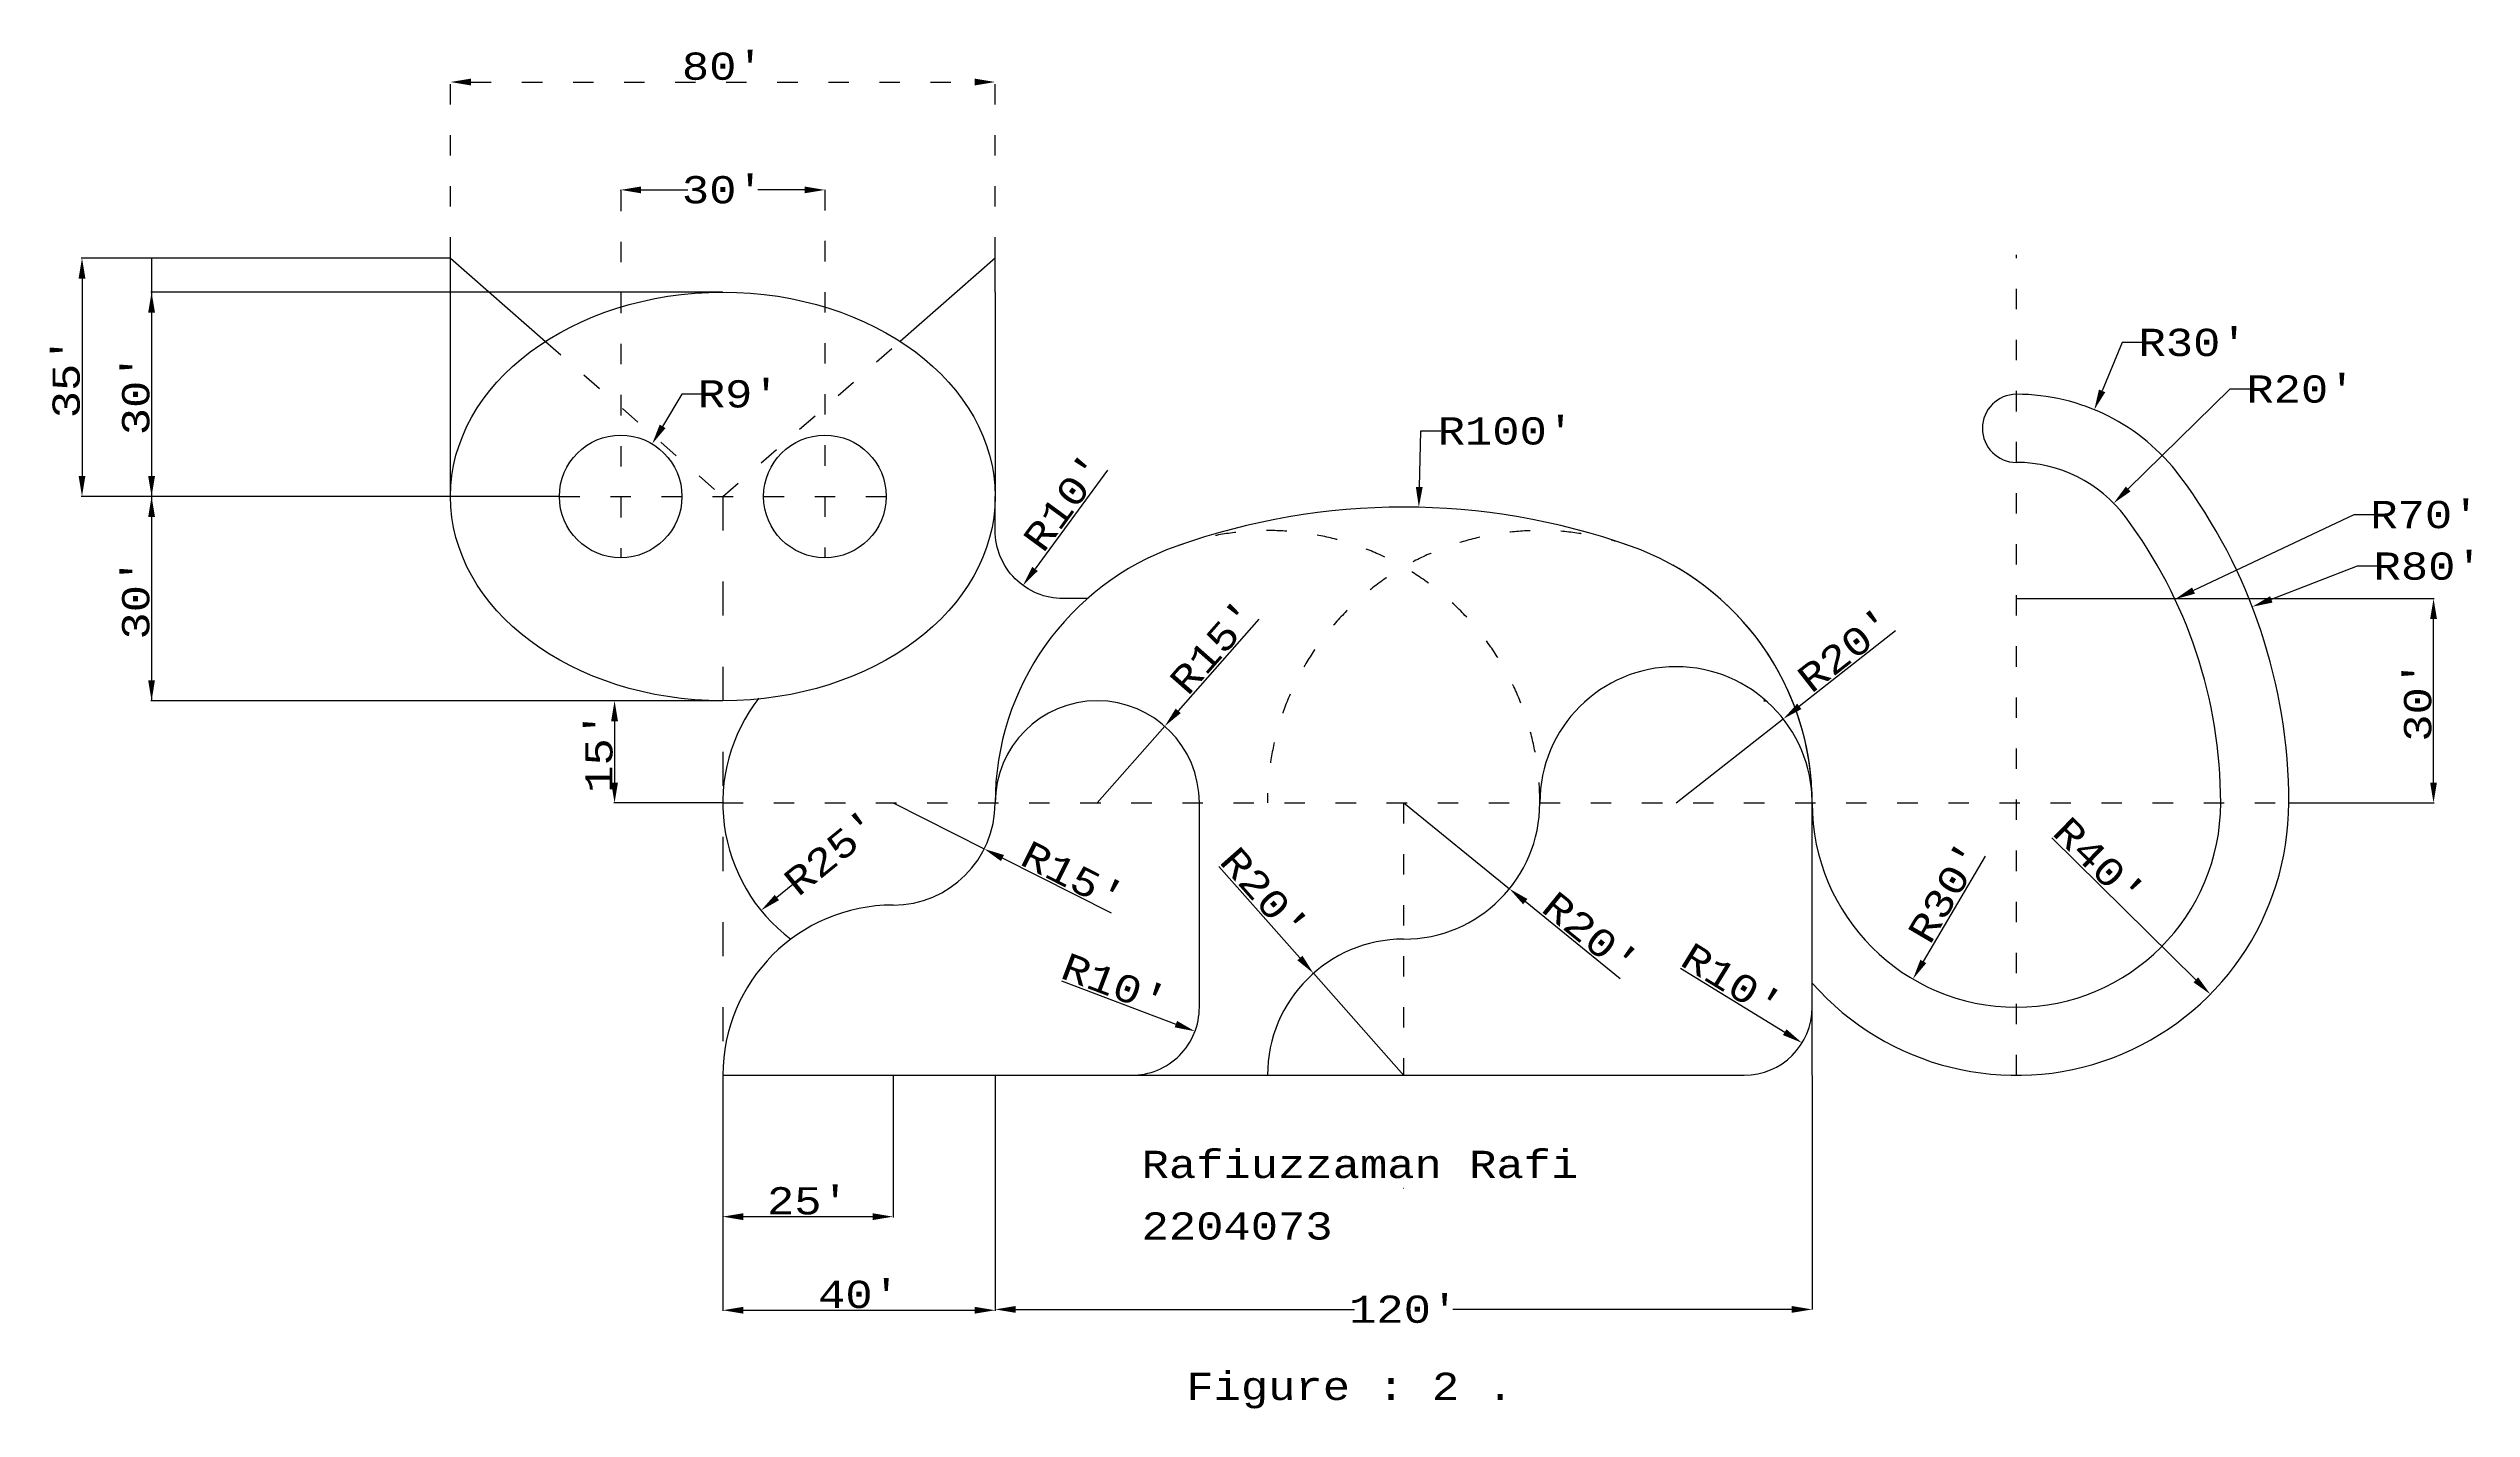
# Model space of a CAD drawing. Header units: millimetres. Extents: x 2302 to 6573, y -784 to 1612.
import ezdxf

# ---------------------------------------------------------------- set-up
doc = ezdxf.new("R2010")
doc.units = ezdxf.units.MM
doc.header["$PDMODE"] = 67
doc.linetypes.add('ACAD_ISO03W100', pattern=[30, 12, -18])
doc.linetypes.add('JIS_08_11', pattern=[12.8, 11, -0.6, 0.6, -0.6])
doc.styles.get("Standard").update_dxf_attribs({"font": 'Courier New.ttf', "height": 48})
doc.dimstyles.new('Annotative', dxfattribs={"dimscale": 0, "dimtxt": 6, "dimasz": 36, "dimexe": 1.25, "dimexo": 0.625, "dimtad": 1, "dimdec": 1, "dimlunit": 4, "dimtxsty": 'Standard', "dimcen": 0.09, "dimadec": 0, "dimazin": 0, "dimtfac": 1, "dimtdec": 1, "dimtmove": 0, "dimatfit": 3, "dimfxl": 1, "dimarcsym": 0})
doc.dimstyles.get("Standard").update_dxf_attribs({"dimtxt": 0.18, "dimasz": 36, "dimexe": 0.18, "dimexo": 0.0625, "dimgap": 0.09, "dimtad": 0, "dimtoh": 1, "dimdec": 4, "dimzin": 0, "dimdsep": 46, "dimlunit": 4, "dimtxsty": 'Standard', "dimcen": 0.09, "dimadec": 0, "dimazin": 0, "dimtfac": 1, "dimtdec": 4, "dimtofl": 0, "dimtmove": 0, "dimatfit": 3, "dimfxl": 1, "dimtolj": 1, "dimtzin": 0, "dimarcsym": 0})

# ---------------------------------------------------------------- blocks, each defined once
blk = doc.blocks.new('*D49')
at = {"color": 0, "linetype": 'JIS_08_11', "lineweight": -2, "ltscale": 100, "transparency": 16777216}
for p, q in [((3489.9, 1182.7), (2482.5, 1182.7)), ((2483.7, 1146.7), (2483.7, 858.7)), ((3201.9, 822.7), (2482.5, 822.7))]:
    blk.add_line(p, q, dxfattribs=at)
at = {"color": 0, "linetype": 'JIS_08_11', "ltscale": 100, "transparency": 16777216}
for points in [[(2477.7, 1146.7), (2489.7, 1146.7), (2483.7, 1182.7)], [(2477.7, 858.7), (2489.7, 858.7), (2483.7, 822.7)]]:
    blk.add_solid(points, dxfattribs=at)
at = {"layer": 'Defpoints', "color": 0, "linetype": 'JIS_08_11', "ltscale": 100, "transparency": 16777216}
for p in [(3490.5, 1182.7), (2483.7, 822.7), (3202.5, 822.7)]:
    blk.add_point(p, dxfattribs=at)
at = {"color": 0, "linetype": 'JIS_08_11', "ltscale": 100, "transparency": 16777216, "insert": (2456.1, 1002.7), "char_height": 48, "attachment_point": 5, "rotation": 90}
blk.add_mtext("30'", dxfattribs=at)
blk = doc.blocks.new('*D50')
at = {"color": 0, "linetype": 'ACAD_ISO03W100', "lineweight": -2, "ltscale": 100, "transparency": 16777216}
for p, q in [((3201.9, 822.7), (2482.5, 822.7)), ((2483.7, 786.7), (2483.7, 498.7)), ((3489.9, 462.7), (2482.5, 462.7))]:
    blk.add_line(p, q, dxfattribs=at)
at = {"color": 0, "linetype": 'ACAD_ISO03W100', "ltscale": 100, "transparency": 16777216}
for points in [[(2477.7, 786.7), (2489.7, 786.7), (2483.7, 822.7)], [(2477.7, 498.7), (2489.7, 498.7), (2483.7, 462.7)]]:
    blk.add_solid(points, dxfattribs=at)
at = {"layer": 'Defpoints', "color": 0, "linetype": 'ACAD_ISO03W100', "ltscale": 100, "transparency": 16777216}
for p in [(3202.5, 822.7), (2483.7, 462.7), (3490.5, 462.7)]:
    blk.add_point(p, dxfattribs=at)
at = {"color": 0, "linetype": 'ACAD_ISO03W100', "ltscale": 100, "transparency": 16777216, "insert": (2456.1, 642.7), "char_height": 48, "attachment_point": 5, "rotation": 90}
blk.add_mtext("30'", dxfattribs=at)
blk = doc.blocks.new('*D51')
at = {"color": 0, "linetype": 'ACAD_ISO03W100', "lineweight": -2, "ltscale": 100, "transparency": 16777216}
for p, q in [((3009.9, 1242.7), (2359.8, 1242.7)), ((2361.1, 1206.7), (2361.1, 858.7)), ((3009.9, 822.7), (2359.8, 822.7))]:
    blk.add_line(p, q, dxfattribs=at)
at = {"color": 0, "linetype": 'ACAD_ISO03W100', "ltscale": 100, "transparency": 16777216}
for points in [[(2355.1, 1206.7), (2367.1, 1206.7), (2361.1, 1242.7)], [(2355.1, 858.7), (2367.1, 858.7), (2361.1, 822.7)]]:
    blk.add_solid(points, dxfattribs=at)
at = {"layer": 'Defpoints', "color": 0, "linetype": 'ACAD_ISO03W100', "ltscale": 100, "transparency": 16777216}
for p in [(3010.5, 1242.7), (2361.1, 822.7), (3010.5, 822.7)]:
    blk.add_point(p, dxfattribs=at)
at = {"color": 0, "linetype": 'ACAD_ISO03W100', "ltscale": 100, "transparency": 16777216, "insert": (2333.5, 1032.7), "char_height": 48, "attachment_point": 5, "rotation": 90}
blk.add_mtext("35'", dxfattribs=at)
blk = doc.blocks.new('*D52')
at = {"color": 0, "linetype": 'ACAD_ISO03W100', "lineweight": -2, "ltscale": 3, "transparency": 16777216}
for p, q in [((3010.5, 1243.4), (3010.5, 1554.3)), ((3046.5, 1553), (3934.5, 1553)), ((3970.5, 1243.4), (3970.5, 1554.3))]:
    blk.add_line(p, q, dxfattribs=at)
at = {"color": 0, "linetype": 'ACAD_ISO03W100', "lineweight": 30, "ltscale": 3, "transparency": 16777216}
for points in [[(3046.5, 1559), (3046.5, 1547), (3010.5, 1553)], [(3934.5, 1559), (3934.5, 1547), (3970.5, 1553)]]:
    blk.add_solid(points, dxfattribs=at)
at = {"layer": 'Defpoints', "color": 0, "linetype": 'ACAD_ISO03W100', "lineweight": 30, "ltscale": 3, "transparency": 16777216}
for p in [(3970.5, 1553), (3010.5, 1242.7), (3970.5, 1242.7)]:
    blk.add_point(p, dxfattribs=at)
at = {"color": 0, "linetype": 'ACAD_ISO03W100', "ltscale": 3, "transparency": 16777216, "insert": (3490.5, 1580.6), "char_height": 48, "attachment_point": 5}
blk.add_mtext("80'", dxfattribs=at)
blk = doc.blocks.new('*D55')
at = {"color": 0, "lineweight": -2, "transparency": 16777216}
for p, q in [((3490.5, -197.9), (3490.5, -447.6)), ((3790.5, -197.9), (3790.5, -447.6)), ((3526.5, -446.3), (3754.5, -446.3))]:
    blk.add_line(p, q, dxfattribs=at)
at = {"color": 0, "transparency": 16777216}
for points in [[(3526.5, -440.3), (3526.5, -452.3), (3490.5, -446.3)], [(3754.5, -440.3), (3754.5, -452.3), (3790.5, -446.3)]]:
    blk.add_solid(points, dxfattribs=at)
at = {"layer": 'Defpoints', "color": 0, "transparency": 16777216}
for p in [(3490.5, -197.3), (3790.5, -197.3), (3790.5, -446.3)]:
    blk.add_point(p, dxfattribs=at)
at = {"color": 0, "transparency": 16777216, "insert": (3640.5, -418.7), "char_height": 48, "attachment_point": 5}
blk.add_mtext("25'", dxfattribs=at)
blk = doc.blocks.new('*D56')
at = {"color": 0, "lineweight": -2, "transparency": 16777216}
for p, q in [((3490.5, -197.9), (3490.5, -612.5)), ((3970.5, -197.9), (3970.5, -612.5)), ((3526.5, -611.2), (3934.5, -611.2))]:
    blk.add_line(p, q, dxfattribs=at)
at = {"color": 0, "transparency": 16777216}
for points in [[(3526.5, -605.2), (3526.5, -617.2), (3490.5, -611.2)], [(3934.5, -605.2), (3934.5, -617.2), (3970.5, -611.2)]]:
    blk.add_solid(points, dxfattribs=at)
at = {"layer": 'Defpoints', "color": 0, "transparency": 16777216}
for p in [(3490.5, -197.3), (3970.5, -197.3), (3970.5, -611.2)]:
    blk.add_point(p, dxfattribs=at)
at = {"color": 0, "transparency": 16777216, "insert": (3730.5, -583.6), "char_height": 48, "attachment_point": 5}
blk.add_mtext("40'", dxfattribs=at)
blk = doc.blocks.new('*D58')
at = {"color": 0, "lineweight": -2, "transparency": 16777216}
for p, q in [((3489.9, 462.7), (3298.4, 462.7)), ((3299.7, 426.7), (3299.7, 318.7)), ((3489.9, 282.7), (3298.4, 282.7))]:
    blk.add_line(p, q, dxfattribs=at)
at = {"color": 0, "transparency": 16777216}
for points in [[(3293.7, 426.7), (3305.7, 426.7), (3299.7, 462.7)], [(3293.7, 318.7), (3305.7, 318.7), (3299.7, 282.7)]]:
    blk.add_solid(points, dxfattribs=at)
at = {"layer": 'Defpoints', "color": 0, "transparency": 16777216}
for p in [(3490.5, 462.7), (3299.7, 282.7), (3490.5, 282.7)]:
    blk.add_point(p, dxfattribs=at)
at = {"color": 0, "transparency": 16777216, "insert": (3272.4, 372.7), "char_height": 48, "attachment_point": 5, "rotation": 90}
blk.add_mtext("15'", dxfattribs=at)
blk = doc.blocks.new('*D59')
at = {"color": 0, "lineweight": -2, "transparency": 16777216}
blk.add_line((4168.3, 868.8), (4040.8, 695), dxfattribs=at)
at = {"color": 0, "transparency": 16777216}
blk.add_solid([(4035.9, 698.6), (4045.6, 691.5), (4019.5, 666)], dxfattribs=at)
at = {"layer": 'Defpoints', "color": 0, "transparency": 16777216}
for p in [(4090.5, 762.7), (4019.5, 666)]:
    blk.add_point(p, dxfattribs=at)
at = {"color": 0, "transparency": 16777216, "insert": (4093, 812.7), "char_height": 48, "attachment_point": 5, "rotation": 53.7185}
blk.add_mtext("R10'", dxfattribs=at)
blk = doc.blocks.new('*D62')
at = {"color": 0, "lineweight": -2, "transparency": 16777216}
for p, q in [((5557.6, 585.7), (5387.8, 452.8)), ((5170.5, 282.7), (5359.5, 430.7))]:
    blk.add_line(p, q, dxfattribs=at)
at = {"color": 0, "transparency": 16777216}
blk.add_solid([(5384.1, 457.6), (5391.5, 448.1), (5359.5, 430.7)], dxfattribs=at)
at = {"layer": 'Defpoints', "color": 0, "transparency": 16777216}
for p in [(5359.5, 430.7), (5170.5, 282.7)]:
    blk.add_point(p, dxfattribs=at)
at = {"color": 0, "transparency": 16777216, "insert": (5469.9, 552.1), "char_height": 48, "attachment_point": 5, "rotation": 38.0476}
blk.add_mtext("R20'", dxfattribs=at)
blk = doc.blocks.new('*D63')
at = {"color": 0, "lineweight": -2, "transparency": 16777216}
for p, q in [((4435.5, 606.8), (4293.1, 444.9)), ((4150.5, 282.7), (4269.4, 417.9))]:
    blk.add_line(p, q, dxfattribs=at)
at = {"color": 0, "transparency": 16777216}
blk.add_solid([(4288.6, 448.9), (4297.6, 441), (4269.4, 417.9)], dxfattribs=at)
at = {"layer": 'Defpoints', "color": 0, "transparency": 16777216}
for p in [(4269.4, 417.9), (4150.5, 282.7)]:
    blk.add_point(p, dxfattribs=at)
at = {"color": 0, "transparency": 16777216, "insert": (4355.7, 557.4), "char_height": 48, "attachment_point": 5, "rotation": 48.6695}
blk.add_mtext("R15'", dxfattribs=at)
blk = doc.blocks.new('*D64')
at = {"color": 0, "lineweight": -2, "transparency": 16777216}
for p, q in [((3790.5, 282.7), (3951.2, 201.7)), ((4175.8, 88.5), (3983.4, 185.5))]:
    blk.add_line(p, q, dxfattribs=at)
at = {"color": 0, "transparency": 16777216}
blk.add_solid([(3986.1, 190.9), (3980.7, 180.2), (3951.2, 201.7)], dxfattribs=at)
at = {"layer": 'Defpoints', "color": 0, "transparency": 16777216}
for p in [(3790.5, 282.7), (3951.2, 201.7)]:
    blk.add_point(p, dxfattribs=at)
at = {"color": 0, "transparency": 16777216, "insert": (4108, 153.3), "char_height": 48, "attachment_point": 5, "rotation": 333.2496}
blk.add_mtext("R15'", dxfattribs=at)
blk = doc.blocks.new('*D65')
at = {"color": 0, "lineweight": -2, "transparency": 16777216}
blk.add_line((4087.4, -30.7), (4289.1, -107), dxfattribs=at)
at = {"color": 0, "transparency": 16777216}
blk.add_solid([(4291.2, -101.4), (4286.9, -112.6), (4322.7, -119.7)], dxfattribs=at)
at = {"layer": 'Defpoints', "color": 0, "transparency": 16777216}
for p in [(4210.5, -77.3), (4322.7, -119.7)]:
    blk.add_point(p, dxfattribs=at)
at = {"color": 0, "transparency": 16777216, "insert": (4181.2, -36.7), "char_height": 48, "attachment_point": 5, "rotation": 339.2811}
blk.add_mtext("R10'", dxfattribs=at)
blk = doc.blocks.new('*D66')
at = {"color": 0, "lineweight": -2, "transparency": 16777216}
for p, q in [((4364.8, 170.9), (4507.6, 9.5)), ((4690.5, -197.3), (4531.5, -17.5))]:
    blk.add_line(p, q, dxfattribs=at)
at = {"color": 0, "transparency": 16777216}
blk.add_solid([(4512.1, 13.5), (4503.1, 5.5), (4531.5, -17.5)], dxfattribs=at)
at = {"layer": 'Defpoints', "color": 0, "transparency": 16777216}
for p in [(4531.5, -17.5), (4690.5, -197.3)]:
    blk.add_point(p, dxfattribs=at)
at = {"color": 0, "transparency": 16777216, "insert": (4445, 122), "char_height": 48, "attachment_point": 5, "rotation": 311.4904}
blk.add_mtext("R20'", dxfattribs=at)
blk = doc.blocks.new('*D67')
at = {"color": 0, "lineweight": -2, "transparency": 16777216}
for p, q in [((4690.5, 282.7), (4876.8, 131.5)), ((5072.2, -27), (4904.8, 108.8))]:
    blk.add_line(p, q, dxfattribs=at)
at = {"color": 0, "transparency": 16777216}
blk.add_solid([(4908.6, 113.5), (4901, 104.2), (4876.8, 131.5)], dxfattribs=at)
at = {"layer": 'Defpoints', "color": 0, "transparency": 16777216}
for p in [(4690.5, 282.7), (4876.8, 131.5)]:
    blk.add_point(p, dxfattribs=at)
at = {"color": 0, "transparency": 16777216, "insert": (5019.9, 51), "char_height": 48, "attachment_point": 5, "rotation": 320.9404}
blk.add_mtext("R20'", dxfattribs=at)
blk = doc.blocks.new('*D68')
at = {"color": 0, "lineweight": -2, "transparency": 16777216}
blk.add_line((5178.4, -8.4), (5362.1, -121.2), dxfattribs=at)
at = {"color": 0, "transparency": 16777216}
blk.add_solid([(5365.2, -116.1), (5358.9, -126.3), (5392.7, -140.1)], dxfattribs=at)
at = {"layer": 'Defpoints', "color": 0, "transparency": 16777216}
for p in [(5290.5, -77.3), (5392.7, -140.1)]:
    blk.add_point(p, dxfattribs=at)
at = {"color": 0, "transparency": 16777216, "insert": (5269.3, -31.9), "char_height": 48, "attachment_point": 5, "rotation": 328.4387}
blk.add_mtext("R10'", dxfattribs=at)
blk = doc.blocks.new('*D69')
at = {"color": 0, "lineweight": -2, "transparency": 16777216}
blk.add_line((5715.5, 189.2), (5606.3, 3.4), dxfattribs=at)
at = {"color": 0, "transparency": 16777216}
blk.add_solid([(5601.2, 6.4), (5611.5, 0.4), (5588.1, -27.6)], dxfattribs=at)
at = {"layer": 'Defpoints', "color": 0, "transparency": 16777216}
for p in [(5770.5, 282.7), (5588.1, -27.6)]:
    blk.add_point(p, dxfattribs=at)
at = {"color": 0, "transparency": 16777216, "insert": (5646.3, 125.8), "char_height": 48, "attachment_point": 5, "rotation": 59.5581}
blk.add_mtext("R30'", dxfattribs=at)
blk = doc.blocks.new('*D70')
at = {"color": 0, "lineweight": -2, "transparency": 16777216}
blk.add_line((5833.1, 221), (6086.6, -29.1), dxfattribs=at)
at = {"color": 0, "transparency": 16777216}
blk.add_solid([(6090.8, -24.8), (6082.4, -33.3), (6112.2, -54.3)], dxfattribs=at)
at = {"layer": 'Defpoints', "color": 0, "transparency": 16777216}
for p in [(5770.5, 282.7), (6112.2, -54.3)]:
    blk.add_point(p, dxfattribs=at)
at = {"color": 0, "transparency": 16777216, "insert": (5916.4, 177.6), "char_height": 48, "attachment_point": 5, "rotation": 315.3923}
blk.add_mtext("R40'", dxfattribs=at)
blk = doc.blocks.new('*D71')
at = {"color": 0, "lineweight": -2, "transparency": 16777216}
for p, q in [((5771.1, 642.7), (6506.8, 642.7)), ((6505.6, 318.7), (6505.6, 606.7)), ((6251.1, 282.7), (6506.8, 282.7))]:
    blk.add_line(p, q, dxfattribs=at)
at = {"color": 0, "transparency": 16777216}
for points in [[(6499.6, 606.7), (6511.6, 606.7), (6505.6, 642.7)], [(6499.6, 318.7), (6511.6, 318.7), (6505.6, 282.7)]]:
    blk.add_solid(points, dxfattribs=at)
at = {"layer": 'Defpoints', "color": 0, "transparency": 16777216}
for p in [(5770.5, 642.7), (6505.6, 642.7), (6250.5, 282.7)]:
    blk.add_point(p, dxfattribs=at)
at = {"color": 0, "transparency": 16777216, "insert": (6478, 462.7), "char_height": 48, "attachment_point": 5, "rotation": 90}
blk.add_mtext("30'", dxfattribs=at)
blk = doc.blocks.new('*D74')
at = {"color": 0, "lineweight": -2, "transparency": 16777216}
for p, q in [((6365.1, 790.5), (6082.5, 656.9)), ((6401.1, 790.5), (6365.1, 790.5)), ((5290.4, 282.7), (5290.6, 282.7)), ((5290.5, 282.6), (5290.5, 282.8))]:
    blk.add_line(p, q, dxfattribs=at)
at = {"color": 0, "transparency": 16777216}
blk.add_solid([(6080, 662.4), (6085.1, 651.5), (6050, 641.6)], dxfattribs=at)
at = {"layer": 'Defpoints', "color": 0, "transparency": 16777216}
for p in [(6050, 641.6), (5290.5, 282.7)]:
    blk.add_point(p, dxfattribs=at)
at = {"color": 0, "transparency": 16777216, "insert": (6490.4, 790.5), "char_height": 48, "attachment_point": 5}
blk.add_mtext("\\A1;R70'", dxfattribs=at)
blk = doc.blocks.new('*D75')
at = {"color": 0, "lineweight": -2, "transparency": 16777216}
for p, q in [((6370.8, 699.7), (6219.7, 641.4)), ((6406.8, 699.7), (6370.8, 699.7)), ((5290.4, 282.7), (5290.6, 282.7)), ((5290.5, 282.6), (5290.5, 282.8))]:
    blk.add_line(p, q, dxfattribs=at)
at = {"color": 0, "transparency": 16777216}
blk.add_solid([(6217.5, 647), (6221.8, 635.8), (6186.1, 628.4)], dxfattribs=at)
at = {"layer": 'Defpoints', "color": 0, "transparency": 16777216}
for p in [(6186.1, 628.4), (5290.5, 282.7)]:
    blk.add_point(p, dxfattribs=at)
at = {"color": 0, "transparency": 16777216, "insert": (6496.1, 699.7), "char_height": 48, "attachment_point": 5}
blk.add_mtext("\\A1;R80'", dxfattribs=at)
blk = doc.blocks.new('*D76')
at = {"color": 0, "lineweight": -2, "transparency": 16777216}
for p, q in [((6146.7, 1011.7), (5967.5, 836)), ((6182.7, 1011.7), (6146.7, 1011.7)), ((5770.4, 642.7), (5770.6, 642.7)), ((5770.5, 642.6), (5770.5, 642.8))]:
    blk.add_line(p, q, dxfattribs=at)
at = {"color": 0, "transparency": 16777216}
blk.add_solid([(5963.3, 840.3), (5971.7, 831.7), (5941.8, 810.8)], dxfattribs=at)
at = {"layer": 'Defpoints', "color": 0, "transparency": 16777216}
for p in [(5941.8, 810.8), (5770.5, 642.7)]:
    blk.add_point(p, dxfattribs=at)
at = {"color": 0, "transparency": 16777216, "insert": (6271.9, 1011.7), "char_height": 48, "attachment_point": 5}
blk.add_mtext("\\A1;R20'", dxfattribs=at)
blk = doc.blocks.new('*D77')
at = {"color": 0, "lineweight": -2, "transparency": 16777216}
for p, q in [((5956.6, 1093.9), (5921.5, 1008.8)), ((5992.6, 1093.9), (5956.6, 1093.9)), ((5770.4, 642.7), (5770.6, 642.7)), ((5770.5, 642.6), (5770.5, 642.8))]:
    blk.add_line(p, q, dxfattribs=at)
at = {"color": 0, "transparency": 16777216}
blk.add_solid([(5915.9, 1011.1), (5927, 1006.5), (5907.7, 975.5)], dxfattribs=at)
at = {"layer": 'Defpoints', "color": 0, "transparency": 16777216}
for p in [(5907.7, 975.5), (5770.5, 642.7)]:
    blk.add_point(p, dxfattribs=at)
at = {"color": 0, "transparency": 16777216, "insert": (6081.8, 1093.9), "char_height": 48, "attachment_point": 5}
blk.add_mtext("\\A1;R30'", dxfattribs=at)
blk = doc.blocks.new('*D78')
at = {"color": 0, "lineweight": -2, "transparency": 16777216}
for p, q in [((3418.5, 1003.2), (3384.5, 946.3)), ((3454.5, 1003.2), (3418.5, 1003.2)), ((3310.4, 822.7), (3310.6, 822.7)), ((3310.5, 822.6), (3310.5, 822.8))]:
    blk.add_line(p, q, dxfattribs=at)
at = {"color": 0, "transparency": 16777216}
blk.add_solid([(3379.3, 949.4), (3389.6, 943.2), (3366, 915.4)], dxfattribs=at)
at = {"layer": 'Defpoints', "color": 0, "transparency": 16777216}
for p in [(3366, 915.4), (3310.5, 822.7)]:
    blk.add_point(p, dxfattribs=at)
at = {"color": 0, "transparency": 16777216, "insert": (3518.6, 1003.2), "char_height": 48, "attachment_point": 5}
blk.add_mtext("\\A1;R9'", dxfattribs=at)
blk = doc.blocks.new('*D79')
at = {"color": 0, "lineweight": -2, "transparency": 16777216}
blk.add_line((3613.7, 138.8), (3585.8, 116), dxfattribs=at)
at = {"color": 0, "transparency": 16777216}
blk.add_solid([(3582, 120.7), (3589.6, 111.4), (3557.9, 93.3)], dxfattribs=at)
at = {"layer": 'Defpoints', "color": 0, "transparency": 16777216}
for p in [(3790.5, 282.7), (3557.9, 93.3)]:
    blk.add_point(p, dxfattribs=at)
at = {"color": 0, "transparency": 16777216, "insert": (3682.9, 195.1), "char_height": 48, "attachment_point": 5, "rotation": 39.1599}
blk.add_mtext("\\A1;R25'", dxfattribs=at)
blk = doc.blocks.new('*D81')
at = {"color": 0, "lineweight": -2, "transparency": 16777216}
for p, q in [((4720.2, 937.9), (4718, 839.6)), ((4756.2, 937.9), (4720.2, 937.9)), ((4690.4, -396.1), (4690.6, -396.1)), ((4690.5, -396.2), (4690.5, -396))]:
    blk.add_line(p, q, dxfattribs=at)
at = {"color": 0, "transparency": 16777216}
blk.add_solid([(4712, 839.7), (4724, 839.5), (4717.2, 803.6)], dxfattribs=at)
at = {"layer": 'Defpoints', "color": 0, "transparency": 16777216}
for p in [(4717.2, 803.6), (4690.5, -396.1)]:
    blk.add_point(p, dxfattribs=at)
at = {"color": 0, "transparency": 16777216, "insert": (4870.7, 937.9), "char_height": 48, "attachment_point": 5}
blk.add_mtext("\\A1;R100'", dxfattribs=at)
blk = doc.blocks.new('*D82')
at = {"color": 0, "lineweight": -2, "transparency": 16777216}
for p, q in [((3310.5, 1361.7), (3310.5, 1363.1)), ((3346.5, 1362.9), (3428.7, 1362.9)), ((3634.5, 1362.9), (3552.3, 1362.9)), ((3670.5, 1363), (3670.5, 1363.1))]:
    blk.add_line(p, q, dxfattribs=at)
at = {"color": 0, "lineweight": 30, "transparency": 16777216}
for points in [[(3346.5, 1368.9), (3346.5, 1356.9), (3310.5, 1362.9)], [(3634.5, 1368.9), (3634.5, 1356.9), (3670.5, 1362.9)]]:
    blk.add_solid(points, dxfattribs=at)
at = {"layer": 'Defpoints', "color": 0, "lineweight": 30, "transparency": 16777216}
for p in [(3310.5, 1361.6), (3670.5, 1362.9), (3670.5, 1362.9)]:
    blk.add_point(p, dxfattribs=at)
at = {"color": 0, "lineweight": 30, "transparency": 16777216, "insert": (3490.5, 1362.9), "char_height": 48, "attachment_point": 5}
blk.add_mtext("\\A1;30'", dxfattribs=at)
blk = doc.blocks.new('*D83')
at = {"color": 0, "lineweight": -2, "transparency": 16777216}
for p, q in [((3970.5, -197.3), (3970.5, -609.9)), ((5410.5, -197.3), (5410.5, -609.9)), ((4006.5, -609.7), (4604.1, -609.7)), ((5374.5, -609.7), (4776.9, -609.7))]:
    blk.add_line(p, q, dxfattribs=at)
at = {"color": 0, "lineweight": 30, "transparency": 16777216}
for points in [[(4006.5, -603.7), (4006.5, -615.7), (3970.5, -609.7)], [(5374.5, -603.7), (5374.5, -615.7), (5410.5, -609.7)]]:
    blk.add_solid(points, dxfattribs=at)
at = {"layer": 'Defpoints', "color": 0, "lineweight": 30, "transparency": 16777216}
for p in [(3970.5, -197.3), (5410.5, -197.3), (5410.5, -609.7)]:
    blk.add_point(p, dxfattribs=at)
at = {"color": 0, "lineweight": 30, "transparency": 16777216, "insert": (4690.5, -609.7), "char_height": 48, "attachment_point": 5}
blk.add_mtext("\\A1;120'", dxfattribs=at)

msp = doc.modelspace()

# ---------------------------------------------------------------- linework, layer by layer
at = {"linetype": 'ACAD_ISO03W100', "lineweight": 30, "ltscale": 3}
for p, q in [((3310.48565, 1361.64691), (3310.48565, 714.73923)), ((3670.48565, 1362.89691), (3670.48565, 714.73923)), ((5770.48565, -197.26077), (5770.48565, 1248.74631)), ((4690.48565, 282.73923), (4690.48565, -197.26077))]:
    msp.add_line(p, q, dxfattribs=at)
for p, q in [((2483.72705, 1242.73923), (2483.72705, 1182.73923)), ((3010.48565, 1182.73923), (3010.48565, 1242.73923)), ((3010.48565, 1242.73923), (3178.10579, 1096.0716)), ((3970.48565, 1242.73923), (3802.86551, 1096.0716)), ((3970.48565, 1182.73923), (3970.48565, 1242.73923)), ((2483.72705, 1182.73923), (2483.72705, 822.73923)), ((3010.48565, 822.73923), (3010.48565, 1182.73923)), ((3970.48565, 1182.73923), (3970.48565, 822.73923)), ((2483.72705, 822.73923), (2483.72705, 462.73923)), ((2483.72705, 822.73923), (2483.72705, 762.73923)), ((2483.72705, 822.73923), (2483.72705, 792.73923)), ((2483.72705, 807.73923), (2483.72705, 795.73923)), ((2483.72705, 807.73923), (2483.72705, 795.73923)), ((3490.48565, 463.5191), (3490.48565, 462.73923)), ((5325.51374, 462.73923), (5329.23073, 462.73923)), ((5410.48565, -197.26077), (5410.48565, 282.73923)), ((3490.48565, -197.26077), (5290.48565, -197.26077)), ((3490.48565, -197.26077), (3790.48565, -197.26077)), ((3490.48565, -197.26077), (3970.48565, -197.26077)), ((3970.48565, -197.26077), (5290.48565, -197.26077))]:
    msp.add_line(p, q)
at = {"linetype": 'ACAD_ISO03W100', "ltscale": 3}
for p, q in [((3178.10579, 1096.0716), (3490.48565, 822.73923)), ((3490.48565, 822.73923), (3802.86551, 1096.0716)), ((3202.48565, 822.73923), (3778.48565, 822.73923)), ((3490.48565, 282.73923), (6505.85739, 282.73923))]:
    msp.add_line(p, q, dxfattribs=at)
at = {"linetype": 'ACAD_ISO03W100', "ltscale": 5}
msp.add_line((3490.48565, 822.73923), (3490.48565, -650.65186), dxfattribs=at)
for points in [[(4132.9955, 642.73923), (4090.48565, 642.73923, -0.4142135624), (3970.48565, 762.73923), (3970.48565, 822.73923)], [(4132.9955, 642.73923), (4090.48565, 642.73923, -0.0014635976), (4089.78313, 642.74128, -0.0014635976)], [(3970.48565, -197.26077), (4210.48565, -197.26077, 0.4142135624), (4330.48565, -77.26077), (4330.48565, 282.73923)]]:
    msp.add_lwpolyline(points, format="xyb")
for centre in [(3310.48565, 822.73923), (3670.48565, 822.73923)]:
    msp.add_circle(centre, 108)
for centre, radius, start, end in [((5770.48565, 942.73923), 60, 90, 270), ((5770.48565, 642.73923), 360, 36.86989765, 90), ((5770.48565, 642.73923), 240, 36.86989765, 90), ((5290.48565, 282.73923), 960, 0, 36.86989765), ((4690.48565, -396.08328), 1200, 70.52877937, 109.47122063), ((5290.48565, 282.73923), 840, 0, 36.86989765), ((4450.48565, 282.73923), 480, 109.47122063, 180), ((4930.48565, 282.73923), 480, 360, 70.52877937), ((4930.48565, 282.73923), 480, 0, 60.79561284), ((4690.48565, -396.08328), 1200, 120.03873965, 120.03893579), ((5170.48565, 282.73923), 240, 0, 180), ((3790.48565, 282.73923), 300, 141.96228184, 233.13010235), ((4150.48565, 282.73923), 180, 0, 180), ((5770.48565, 282.73923), 480, 157.66835499, 157.97568716), ((3790.48565, 282.73923), 180, 270, 0), ((4690.48565, 282.73923), 240, 270, 0), ((5770.48565, 282.73923), 480, 221.40962211, 0), ((5770.48565, 282.73923), 360, 180, 0), ((3790.48565, -197.26077), 300, 90, 180), ((4690.48565, -197.26077), 240, 90, 180), ((5290.48565, -77.26077), 120, 270, 0), ((4929.14624, 282.73923), 480, 270, 270.15988127), ((4930.48565, 282.73923), 480, 269.92005944, 270), ((4930.48565, 282.73923), 480, 269.92005944, 270), ((4930.48565, 282.73923), 480, 269.92005944, 270), ((4690.48565, -197.26077), 240, 0, 0.00044614)]:
    msp.add_arc(centre, radius, start, end)
at = {"linetype": 'ACAD_ISO03W100', "ltscale": 3}
for centre, start, end in [((4450.48565, 282.73923), 360, 109.47122063), ((4930.48565, 282.73923), 70.52877937, 180)]:
    msp.add_arc(centre, 480, start, end, dxfattribs=at)
msp.add_ellipse((3490.48565, 822.73923), major_axis=(480, 0), ratio=0.75)

# ---------------------------------------------------------------- texts
at = {"char_height": 48, "attachment_point": 1}
for s, width, insert in [('Rafiuzzaman Rafi', 939.1673966, (4228.60932, -330.1858)), ('2204073', 564.635391, (4228.60932, -438.69862)), ('\\pxqc;Figure : 2 .', 902.2816647, (4144.90914, -721.28538))]:
    msp.add_mtext_dynamic_manual_height_columns(s, width=width, gutter_width=240, heights=[0], dxfattribs=dict(at, insert=insert))

# ---------------------------------------------------------------- dimensions: what is measured, and where the dimension line sits
at = {"linetype": 'ACAD_ISO03W100', "ltscale": 3}
dim = msp.add_linear_dim(base=(3970.48565, 1553.03159), p1=(3010.48565, 1242.73923), p2=(3970.48565, 1242.73923), dimstyle='Annotative', dxfattribs=at)
dim.commit()
dim.dimension.update_dxf_attribs({"geometry": '*D52', "text_midpoint": (3490.48565, 1580.63095)})
at = {"lineweight": 30}
for base, p1, p2, picture, middle in [((3670.48565, 1362.89691), (3310.48565, 1361.64691), (3670.48565, 1362.89691), '*D82', (3490.48565, 1362.89691)), ((5410.48565, -609.69153), (3970.48565, -197.26077), (5410.48565, -197.26077), '*D83', (4690.48565, -609.69153))]:
    dim = msp.add_linear_dim(base=base, p1=p1, p2=p2, dimstyle='Standard', dxfattribs=at)
    dim.commit()
    dim.dimension.update_dxf_attribs({"geometry": picture, "text_midpoint": middle})
at = {"linetype": 'ACAD_ISO03W100', "ltscale": 100}
for base, p1, p2, picture, middle in [((2361.08481, 822.73923), (3010.48565, 1242.73923), (3010.48565, 822.73923), '*D51', (2333.48545, 1032.73923)), ((2483.72705, 462.73923), (3202.48565, 822.73923), (3490.48565, 462.73923), '*D50', (2456.12769, 642.73923))]:
    dim = msp.add_linear_dim(base=base, p1=p1, p2=p2, angle=90, dimstyle='Annotative', dxfattribs=at)
    dim.commit()
    dim.dimension.update_dxf_attribs({"geometry": picture, "text_midpoint": middle})
at = {"linetype": 'JIS_08_11', "ltscale": 100}
dim = msp.add_linear_dim(base=(2483.72705, 822.73923), p1=(3490.48565, 1182.73923), p2=(3202.48565, 822.73923), angle=90, dimstyle='Annotative', dxfattribs=at)
dim.commit()
dim.dimension.update_dxf_attribs({"geometry": '*D49', "text_midpoint": (2456.12769, 1002.73923)})
for center, mpoint, dimstyle, picture, middle in [((5770.48565, 642.73923), (5907.73964, 975.54749), 'Standard', '*D77', (6081.80459, 1093.93948)), ((3310.48565, 822.73923), (3365.97376, 915.39488), 'Standard', '*D78', (3518.57248, 1003.17824)), ((5770.48565, 642.73923), (5941.83115, 810.78898), 'Standard', '*D76', (6271.90797, 1011.68711)), ((4690.48565, -396.08328), (4717.23085, 803.61864), 'Standard', '*D81', (4870.67403, 937.92888)), ((4090.48565, 762.73923), (4019.47522, 666.00496), 'Annotative', '*D59', (4115.2054, 796.41381)), ((5290.48565, 282.73923), (6049.98935, 641.56248), 'Standard', '*D74', (6490.38497, 790.45658)), ((5290.48565, 282.73923), (6186.09615, 628.40067), 'Standard', '*D75', (6496.05969, 699.69534)), ((3790.48565, 282.73923), (3557.8696, 93.29327), 'Standard', '*D79', (3682.89198, 195.11335)), ((5770.48565, 282.73923), (5588.0863, -27.63228), 'Annotative', '*D69', (5670.05136, 111.83981)), ((5770.48565, 282.73923), (6112.21295, -54.34008), 'Annotative', '*D70', (5896.98124, 157.96416)), ((4210.48565, -77.26077), (4322.72497, -119.71469), 'Annotative', '*D65', (4171.41354, -62.48196)), ((5290.48565, -77.26077), (5392.73531, -140.07007), 'Annotative', '*D68', (5254.89108, -55.39596))]:
    dim = msp.add_radius_dim(center=center, mpoint=mpoint, dimstyle=dimstyle)
    dim.commit()
    dim.dimension.update_dxf_attribs({"geometry": picture, "text_midpoint": middle, "dimtype": 164})
for base, p1, p2, picture, middle in [((6505.59576, 642.73923), (6250.48565, 282.73923), (5770.48565, 642.73923), '*D71', (6477.9964, 462.73923)), ((3299.68561, 282.73923), (3490.48565, 462.73923), (3490.48565, 282.73923), '*D58', (3272.35291, 372.73923))]:
    dim = msp.add_linear_dim(base=base, p1=p1, p2=p2, angle=90, dimstyle='Annotative')
    dim.commit()
    dim.dimension.update_dxf_attribs({"geometry": picture, "text_midpoint": middle})
for center, mpoint, picture, middle in [((4150.48565, 282.73923), (4269.35797, 417.90347), '*D63', (4376.19362, 539.38137)), ((5170.48565, 282.73923), (5359.48548, 430.65496), '*D62', (5486.88216, 530.35863)), ((3790.48565, 282.73923), (3951.22132, 201.72043), '*D64', (4095.68136, 128.90537)), ((4690.48565, 282.73923), (4876.84347, 131.5084), '*D67', (5002.4593, 29.57018)), ((4690.48565, -197.26077), (4531.48702, -17.4847), '*D66', (4424.31286, 103.69465))]:
    dim = msp.add_radius_dim(center=center, mpoint=mpoint, dimstyle='Annotative')
    dim.commit()
    dim.dimension.update_dxf_attribs({"geometry": picture, "text_midpoint": middle})
for base, p2, picture, middle in [((3790.48565, -446.31739), (3790.48565, -197.26077), '*D55', (3640.48565, -418.71803)), ((3970.48565, -611.20265), (3970.48565, -197.26077), '*D56', (3730.48565, -583.60329))]:
    dim = msp.add_linear_dim(base=base, p1=(3490.48565, -197.26077), p2=p2, dimstyle='Annotative')
    dim.commit()
    dim.dimension.update_dxf_attribs({"geometry": picture, "text_midpoint": middle})

doc.saveas('drawing.dxf')
